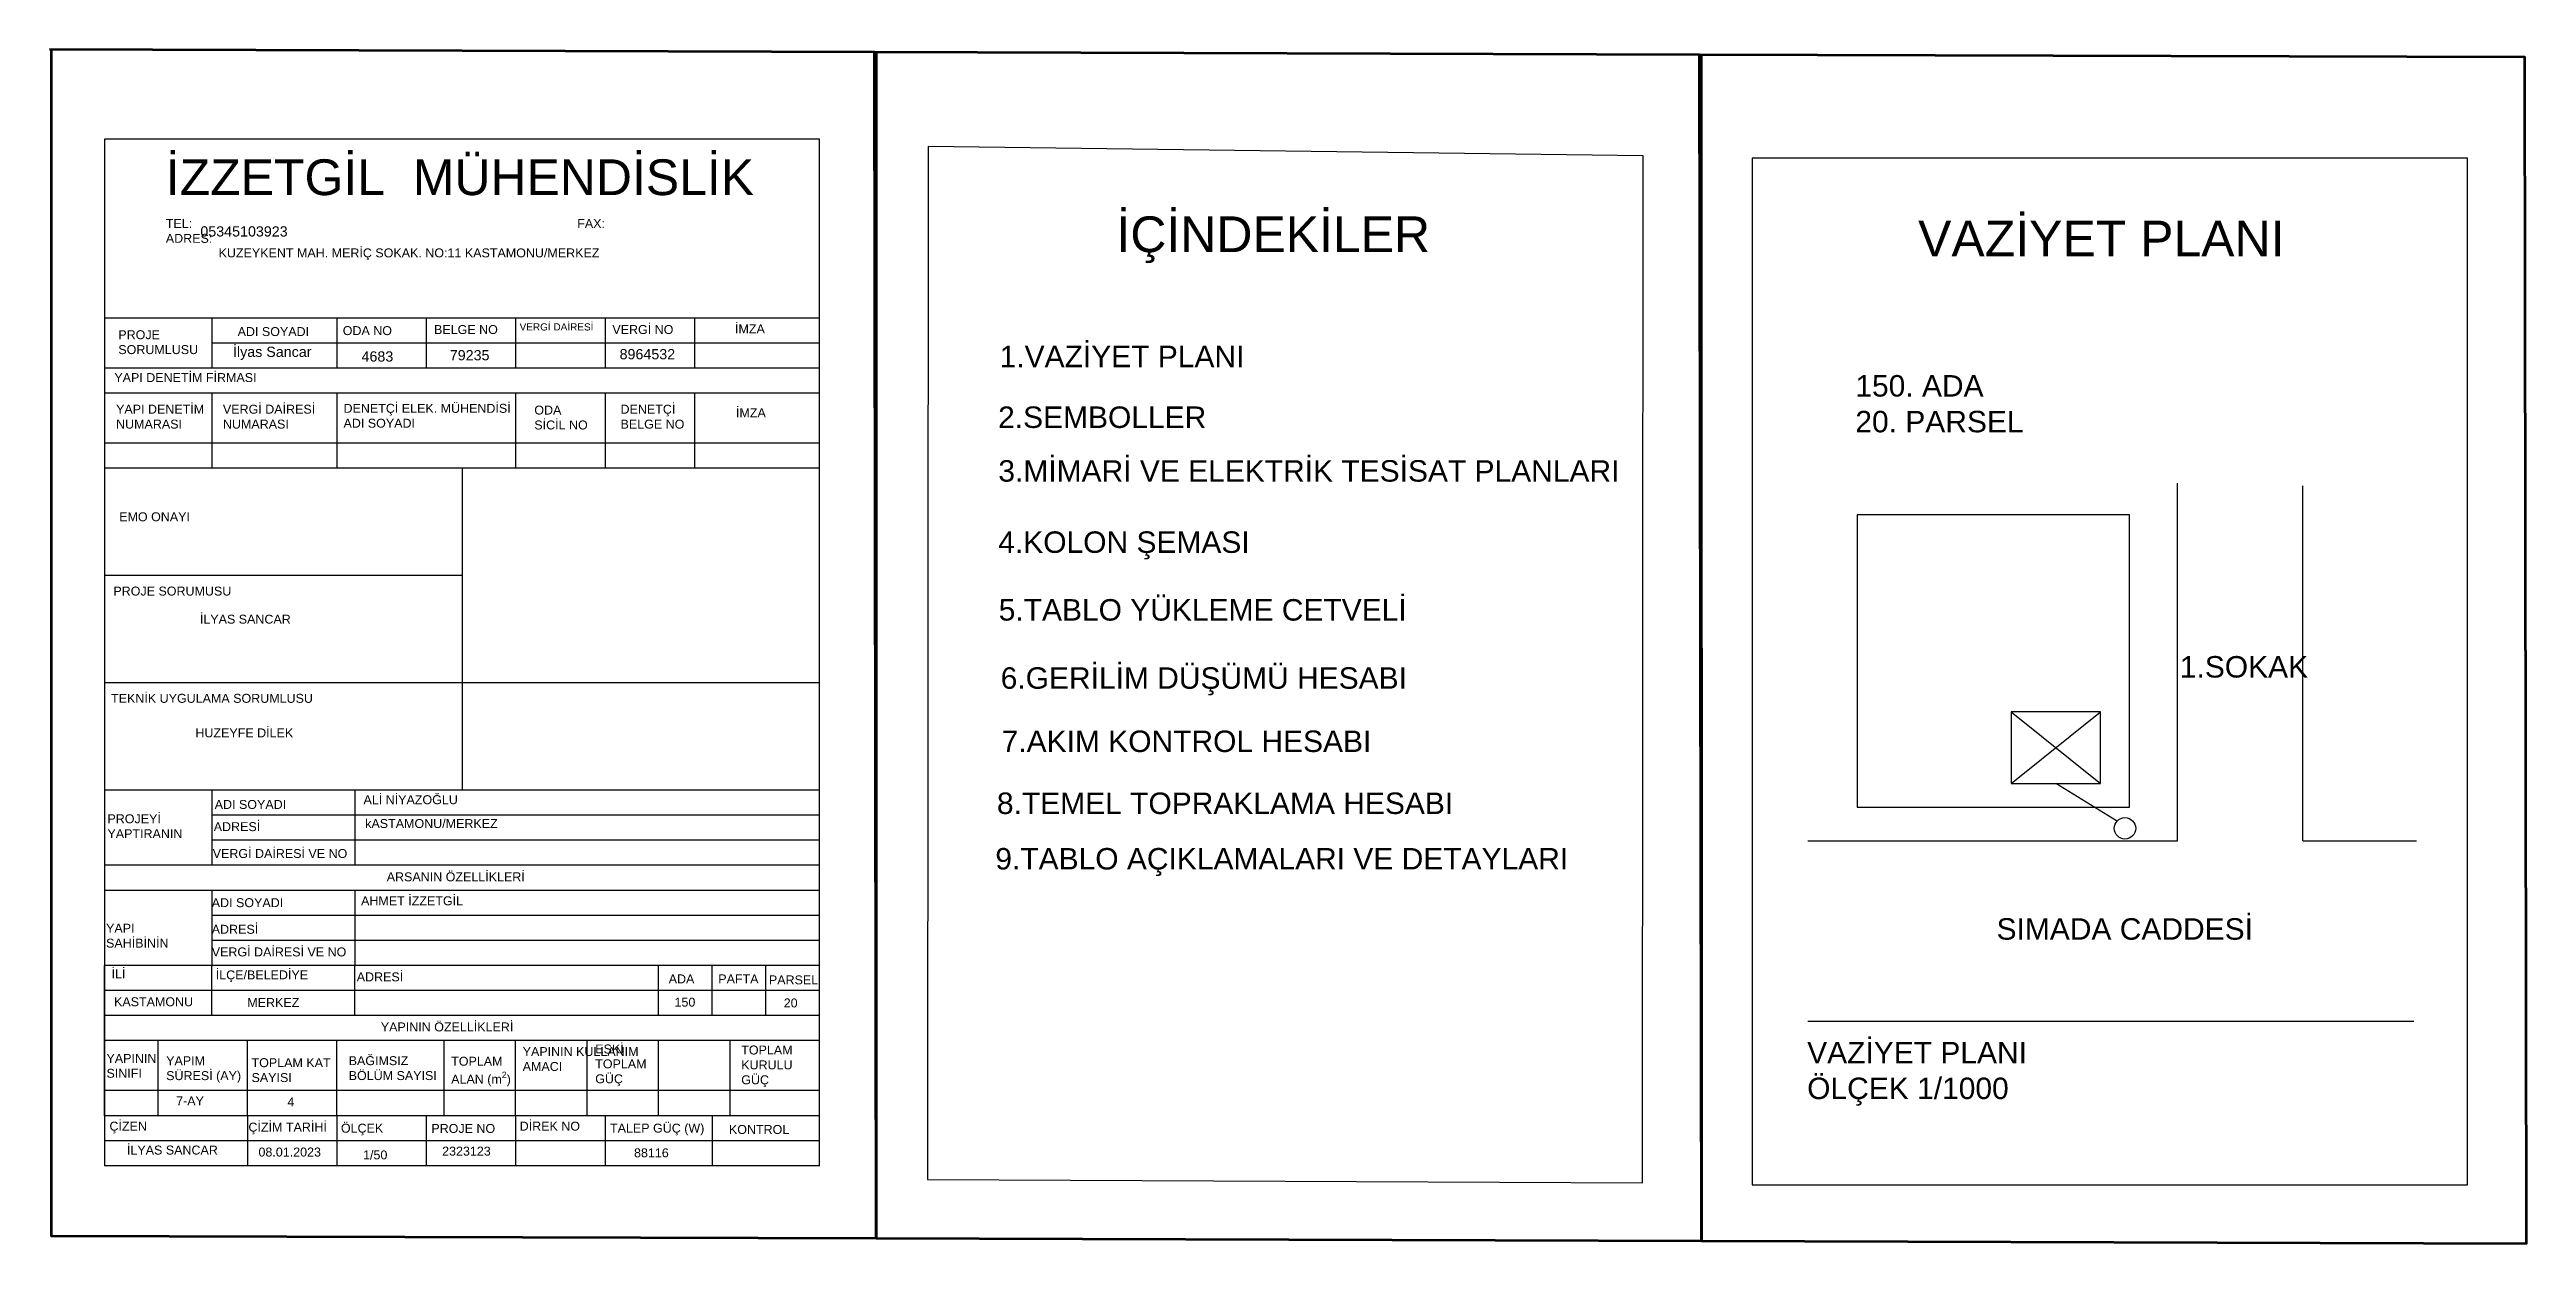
# Model space of a CAD drawing. Header units: millimetres. Extents: x -1335 to 33749, y 2338 to 5277.
# Drawn here: x -1335 to 3514, y 2728 to 5065 of the extents above; entities that cross this region are included whole.
import ezdxf

# ---------------------------------------------------------------- set-up
doc = ezdxf.new("R2010")
doc.units = ezdxf.units.MM
doc.layers.add('DUVAR', color=7, linetype='Continuous', lineweight=53)
for name, color, linetype in [('ICINDEKILER', 7, 'Continuous'), ('KAPAK S', 7, 'Continuous'), ('VAZİYET P', 7, 'Continuous'), ('Yazi', 7, 'Continuous')]:
    doc.layers.add(name, color=color, linetype=linetype)
doc.styles.get("Standard").update_dxf_attribs({"font": 'arial.ttf'})

msp = doc.modelspace()

# ---------------------------------------------------------------- texts
at = {"layer": 'ICINDEKILER', "attachment_point": 1}
for s, width, heights, insert, char_height in [('{\\fArial|b0|i0|c238|p34;İÇİNDEKİLER}', 1123.976, [0], (753.8, 4738.1), 70), ('{\\fArial|b0|i0|c238|p34;1.VAZİYET PLANI}', 1088.104, [0], (525, 4485), 42), ('{\\fArial|b0|i0|c238|p34;2.SEMBOLLER}', 1088.104, [0], (522, 4366.1), 42), ('{\\fArial|b0|i0|c238|p34;3.MİMARİ VE ELEKTRİK TESİSAT PLANLARI}', 1236.97, [113.9], (522.5, 4261), 42), ('{\\fArial|b0|i0|c238|p34;4.KOLON ŞEMASI}', 1088.104, [0], (522.3, 4121.6), 42), ('{\\fArial|b0|i0|c238|p34;5.TABLO YÜKLEME CETVELİ}', 1088.104, [0], (523.2, 3989.1), 42), ('{\\fArial|b0|i0|c238|p34;6.GERİLİM DÜŞÜMÜ HESABI}', 1088.104, [0], (527.1, 3855.7), 42), ('{\\fArial|b0|i0|c238|p34;7.AKIM KONTROL HESABI}', 1088.104, [0], (529, 3731.9), 42), ('{\\fArial|b0|i0|c238|p34;8.TEMEL TOPRAKLAMA HESABI}', 1088.104, [96.9], (519.7, 3610.6), 42), ('{\\fArial|b0|i0|c238|p34;9.TABLO AÇIKLAMALARI VE DETAYLARI}', 1337.517, [127.8], (516.6, 3502), 42)]:
    msp.add_mtext_dynamic_manual_height_columns(s, width=width, gutter_width=87.5, heights=heights, dxfattribs=dict(at, insert=insert, char_height=char_height))
at = {"layer": 'KAPAK S', "attachment_point": 1}
for s, width, heights, insert, char_height in [('{\\fArial|b0|i0|c238|p34;İZZETGİL  MÜHENDİSLİK\\P\\H0.25x;TEL:                                                                                                               FAX:\\PADRES:}', 1191.556, [0], (-1107.5, 4849.7), 70), ('{\\fArial|b0|i0|c238|p34;PROJE \\PSORUMLUSU}', 165.056, [0], (-1200.5, 4515.3), 17.5), ('{\\fArial|b0|i0|c238|p34;ADI SOYADI}', 214.577, [11.4], (-966.9, 4521.4), 17.5), ('{\\fArial|b0|i0|c238|p34;ODA NO}', 214.577, [11.4], (-761.1, 4523.3), 17.5), ('{\\fArial|b0|i0|c238|p34;BELGE NO}', 214.577, [11.4], (-582.4, 4525.4), 17.5), ('{\\fArial|b0|i0|c238|p34;  VERGİ DAİRESİ}', 214.577, [0], (-425.7, 4528.8), 14), ('{\\fArial|b0|i0|c238|p34;VERGİ NO}', 214.577, [11.4], (-233.2, 4525.4), 17.5), ('{\\fArial|b0|i0|c238|p34;İMZA}', 214.577, [11.4], (6.9, 4526.7), 17.5), ('{\\fArial|b0|i0|c238|p34;YAPI DENETİM FİRMASI }', 758.779, [23.6], (-1208.3, 4431.4), 17.5), ('{\\fArial|b0|i0|c238|p34;YAPI DENETİM\\PNUMARASI}', 218.073, [89.2], (-1204.9, 4369.5), 17.5), ('{\\fArial|b0|i0|c238|p34;VERGİ DAİRESİ \\PNUMARASI}', 212.829, [86.5], (-995.7, 4369.5), 17.5), ('{\\fArial|b0|i0|c238|p34;DENETÇİ ELEK. MÜHENDİSİ\\PADI SOYADI}', 331.688, [84.7], (-759.6, 4371.2), 17.5), ('{\\fArial|b0|i0|c238|p34;ODA \\PSİCİL NO}', 132.424, [53.3], (-386, 4367.8), 17.5), ('{\\fArial|b0|i0|c238|p34;DENETÇİ BELGE NO}', 162.139, [76], (-217.2, 4369.5), 17.5), ('{\\fArial|b0|i0|c238|p34;İMZA}', 214.577, [11.4], (8.8, 4362.5), 17.5), ('{\\fArial|b0|i0|c238|p34;EMO ONAYI}', 214.577, [11.4], (-1198.8, 4159), 17.5), ('{\\fArial|b0|i0|c238|p34;PROJE SORUMUSU}', 418.074, [33], (-1210.2, 4013.6), 17.5), ('{\\fArial|b0|i0|c238|p34;TEKNİK UYGULAMA SORUMLUSU}', 466.226, [0], (-1214.7, 3803.7), 17.5), ('{\\fArial|b0|i0|c238|p34;ADI SOYADI}', 280, [0], (-1011.8, 3596), 17.5), ('{\\fArial|b0|i0|c238|p34;PROJEYİ YAPTIRANIN }', 218.073, [89.2], (-1221.8, 3568), 17.5), ('{\\fArial|b0|i0|c238|p34;ADRESİ}', 280, [0], (-1013.7, 3552.6), 17.5), ('{\\fArial|b0|i0|c238|p34;VERGİ DAİRESİ VE NO}', 280, [0], (-1015.7, 3500), 17.5), ('{\\fArial|b0|i0|c238|p34;ARSANIN ÖZELLİKLERİ}', 280, [0], (-675, 3454.4), 17.5), ('{\\fArial|b0|i0|c238|p34;ADI SOYADI}', 280, [0], (-1017.6, 3403.8), 17.5), ('{\\fArial|b0|i0|c238|p34;YAPI \\PSAHİBİNİN}', 218.073, [89.2], (-1224.5, 3353.8), 17.5), ('{\\fArial|b0|i0|c238|p34;ADRESİ}', 280, [0], (-1017.6, 3351.7), 17.5), ('{\\fArial|b0|i0|c238|p34;VERGİ DAİRESİ VE NO}', 280, [0], (-1017.6, 3307.4), 17.5), ('{\\fArial|b0|i0|c238|p34;İLİ}', 280, [0], (-1213.8, 3264.5), 17.5), ('{\\fArial|b0|i0|c238|p34;İLÇE/BELEDİYE}', 280, [0], (-1009.7, 3262.5), 17.5), ('{\\fArial|b0|i0|c238|p34;ADRESİ}', 280, [0], (-733.7, 3258.6), 17.5), ('{\\fArial|b0|i0|c238|p34;ADA}', 280, [0], (-122.9, 3254.6), 17.5), ('{\\fArial|b0|i0|c238|p34;PAFTA}', 280, [0], (-25.8, 3254.6), 17.5), ('{\\fArial|b0|i0|c238|p34;PARSEL}', 280, [0], (73.3, 3252.7), 17.5), ('{\\fArial|b0|i0|c238|p34;YAPININ ÖZELLİKLERİ}', 280, [0], (-686.6, 3160.6), 17.5), ('{\\fArial|b0|i0|c238|p34;YAPININ KULLANIM \\PAMACI}', 218.073, [89.2], (-408.8, 3112.4), 17.5), ('{\\fArial|b0|i0|c238|p34;ESKİ \\PTOPLAM \\PGÜÇ}', 218.073, [89.2], (-266.8, 3117.5), 17.5), ('{\\fArial|b0|i0|c238|p34;TOPLAM \\PKURULU \\PGÜÇ}', 218.073, [89.2], (19.1, 3115.5), 17.5), ('{\\fArial|b0|i0|c238|p34;YAPININ \\PSINIFI}', 218.073, [89.2], (-1223.7, 3099.1), 17.5), ('{\\fArial|b0|i0|c238|p34;YAPIM\\PSÜRESİ (AY)}', 218.073, [89.2], (-1106.8, 3094.5), 17.5), ('{\\fArial|b0|i0|c238|p34;TOPLAM KAT SAYISI}', 218.073, [89.2], (-939.7, 3090.7), 17.5), ('{\\fArial|b0|i0|c238|p34;BAĞIMSIZ \\PBÖLÜM SAYISI}', 218.073, [89.2], (-749.5, 3094.6), 17.5), ('\\A1;{\\fArial|b0|i0|c238|p34;TOPLAM \\PALAN (m\\H0.7x;\\S2^ ;\\H1.42857x;)}', 218.073, [89.2], (-548.8, 3093.5), 17.5), ('{\\fArial|b0|i0|c238|p34;ÇİZEN}', 280, [0], (-1217.8, 2966.5), 17.5), ('{\\fArial|b0|i0|c238|p34;ÇİZİM TARİHİ}', 280, [0], (-945.7, 2964.6), 17.5), ('{\\fArial|b0|i0|c238|p34;ÖLÇEK}', 280, [0], (-764.7, 2962.6), 17.5), ('{\\fArial|b0|i0|c238|p34;PROJE NO}', 280, [0], (-587.6, 2962), 17.5), ('{\\fArial|b0|i0|c238|p34;DİREK NO}', 280, [0], (-414.7, 2966.5), 17.5), ('{\\fArial|b0|i0|c238|p34;TALEP GÜÇ (}W{\\fArial|b0|i0|c238|p34;)}', 280, [0], (-237.8, 2962.6), 17.5), ('{\\fArial|b0|i0|c238|p34;KONTROL}', 280, [0], (-5, 2960), 17.5), ('{\\fArial|b0|i0|c238|p34;1/50}', 280, [0], (-721.3, 2910.2), 17.5)]:
    msp.add_mtext_dynamic_manual_height_columns(s, width=width, gutter_width=87.5, heights=heights, dxfattribs=dict(at, insert=insert, char_height=char_height))
at = {"layer": 'VAZİYET P', "attachment_point": 1}
for s, width, insert, char_height in [('{\\fArial|b0|i0|c238|p34;VAZİYET PLANI}', 1076.593, (2323.3, 4729.7), 70), ('{\\fArial|b0|i0|c238|p34;150. ADA\\P20. PARSEL}', 404.029, (2200.4, 4427.5), 42), ('{\\fArial|b0|i0|c238|p34;1.SOKAK}', 198.014, (2835.7, 3877.6), 42), ('{\\fArial|b0|i0|c238|p34;SIMADA CADDESİ}', 776.454, (2476.9, 3364.6), 42), ('{\\fArial|b0|i0|c238|p34;VAZİYET PLANI\\PÖLÇEK 1/1000}', 908.897, (2106.1, 3122.7), 42)]:
    msp.add_mtext_dynamic_manual_height_columns(s, width=width, gutter_width=87.5, heights=[0], dxfattribs=dict(at, insert=insert, char_height=char_height))
at = {"layer": 'Yazi', "attachment_point": 1}
for s, width, heights, insert, char_height in [('{\\fArial|b0|i0|c238|p34;05345103923 }', 299.679, [0], (-1039.9, 4718.7), 20), ('{\\fArial|b0|i0|c238|p34;KUZEYKENT MAH. MERİÇ SOKAK. NO:11 KASTAMONU/MERKEZ }', 786.692, [39.8], (-1004.2, 4675.4), 17.5), ('{\\fArial|b0|i0|c238|p34;İlyas Sancar}', 217.384, [0], (-976, 4483.1), 20), ('{\\fArial|b0|i0|c238|p34;İLYAS SANCAR }', 299.679, [0], (-1040.8, 3958.6), 17.5), ('{\\fArial|b0|i0|c238|p34;HUZEYFE DİLEK}', 299.679, [0], (-1049.6, 3736.1), 17.5), ('{\\fArial|b0|i0|c238|p34;ALİ NİYAZOĞLU}', 299.679, [0], (-720.5, 3605.3), 17.5), ('{\\fArial|b0|i0|c238|p34;kASTAMONU/MERKEZ}', 299.679, [0], (-717.1, 3558.7), 17.5), ('{\\fArial|b0|i0|c238|p34;AHMET İZZETGİL}', 299.679, [0], (-725.2, 3407.4), 17.5), ('{\\fArial|b0|i0|c238|p34;KASTAMONU }', 299.679, [0], (-1208.9, 3209.9), 17.5), ('{\\fArial|b0|i0|c238|p34;MERKEZ }', 299.679, [0], (-948, 3208.4), 17.5), ('{\\fArial|b0|i0|c238|p34;150 }', 299.679, [0], (-111.5, 3209.1), 17.5), ('{\\fArial|b0|i0|c238|p34;20 }', 299.679, [0], (102.3, 3207.6), 17.5), ('{\\fArial|b0|i0|c238|p34;7-AY}', 299.679, [0], (-1087.3, 3015.8), 17.5), ('{\\fArial|b0|i0|c238|p34;4 }', 299.679, [0], (-869.4, 3014.1), 17.5), ('{\\fArial|b0|i0|c238|p34;İLYAS SANCAR }', 299.679, [0], (-1183.6, 2919.7), 17.5), ('{\\fArial|b0|i0|c238|p34;08.01.2023 }', 299.679, [0], (-926.1, 2915.8), 17.5), ('{\\fArial|b0|i0|c238|p34;2323123}', 299.679, [0], (-566.5, 2917.6), 17.5), ('{\\fArial|b0|i0|c238|p34;88116 }', 299.679, [0], (-190.8, 2914.3), 17.5)]:
    msp.add_mtext_dynamic_manual_height_columns(s, width=width, gutter_width=12.5, heights=heights, dxfattribs=dict(at, insert=insert, char_height=char_height))
at = {"layer": 'Yazi', "char_height": 20, "width": 159.291, "attachment_point": 1}
for s, insert in [('{\\fArial|b0|i0|c238|p34;4683}', (-724.3, 4474)), ('{\\fArial|b0|i0|c238|p34;79235}', (-551.5, 4476.4)), ('{\\fArial|b0|i0|c238|p34;8964532}', (-219.1, 4478.4))]:
    msp.add_mtext(s, dxfattribs=dict(at, insert=insert))

# ---------------------------------------------------------------- linework, layer by layer
at = {"layer": 'DUVAR'}
for points in [[(-1332.2, 5064.6), (-1331.8, 2743.3), (283.6, 2738.3), (280.2, 5059.5), (-1335.2, 5064.6)], [(283.2, 5059.5), (283.6, 2738.3), (1899, 2733.2), (1895.6, 5054.5), (280.2, 5059.5)], [(1898.6, 5054.5), (1899, 2733.2), (3514.4, 2728.2), (3511, 5049.4), (1895.6, 5054.5)]]:
    msp.add_lwpolyline(points, dxfattribs=at)
at = {"layer": 'ICINDEKILER'}
for p, q in [((385.3, 4874.6), (383.9, 2853)), ((1785.2, 4856.3), (385.3, 4874.6)), ((1783.9, 2846.9), (1785.2, 4856.3)), ((383.9, 2853), (1783.9, 2846.9))]:
    msp.add_line(p, q, dxfattribs=at)
at = {"layer": 'KAPAK S'}
for p, q in [((172.4, 4889.2), (-1227.6, 4889.2)), ((-1227.6, 4889.2), (-1227.6, 2880.2)), ((172.4, 2880.2), (172.4, 4889.2)), ((172.4, 4539.2), (-1227.6, 4539.2)), ((-1227.6, 4539.2), (-1227.6, 4245.2)), ((-1017.6, 4539.2), (-1017.6, 4441.2)), ((-772.6, 4539.2), (-772.6, 4441.2)), ((-597.6, 4539.2), (-597.6, 4441.2)), ((-422.6, 4539.2), (-422.6, 4441.2)), ((-247.6, 4539.2), (-247.6, 4441.2)), ((-72.6, 4539.2), (-72.6, 4441.2)), ((172.4, 4490.2), (-1017.6, 4490.2)), ((172.4, 4490.2), (-1017.6, 4490.2)), ((172.4, 4441.2), (-1227.6, 4441.2)), ((172.4, 4392.2), (-1227.6, 4392.2)), ((-1017.6, 4392.2), (-1017.6, 4245.2)), ((-772.6, 4392.2), (-772.6, 4245.2)), ((-422.6, 4392.2), (-422.6, 4245.2)), ((-247.6, 4392.2), (-247.6, 4245.2)), ((-72.6, 4392.2), (-72.6, 4245.2)), ((172.4, 4294.2), (-1227.6, 4294.2)), ((172.4, 4245.2), (-1227.6, 4245.2)), ((-1227.6, 4245.2), (-1227.6, 3615.2)), ((-1227.6, 4245.2), (-1227.6, 4245.2)), ((-527.6, 4245.2), (-527.6, 3615.2)), ((-527.6, 4035.2), (-1227.6, 4035.2)), ((172.4, 3825.2), (-1227.6, 3825.2)), ((172.4, 3615.2), (-1227.6, 3615.2)), ((-1227.6, 3615.2), (-1227.6, 3615.2)), ((-1227.6, 3615.2), (-1227.6, 3419.2)), ((-1227.6, 3615.2), (-1227.6, 3468.2)), ((-1017.6, 3615.2), (-1017.6, 3468.2)), ((-737.6, 3615.2), (-737.6, 3468.2)), ((172.4, 3566.2), (-1017.6, 3566.2)), ((172.4, 3517.2), (-1017.6, 3517.2)), ((172.4, 3468.2), (-1227.6, 3468.2)), ((172.4, 3419.2), (-1227.6, 3419.2)), ((-1227.6, 3419.2), (-1227.6, 3272.2)), ((-1017.6, 3419.2), (-1017.6, 3272.2)), ((-737.6, 3419.2), (-737.6, 3272.2)), ((-1227.6, 3370.2), (-1227.6, 2880.2)), ((-1227.6, 3370.2), (-1227.6, 3272.2)), ((172.4, 3370.2), (-1017.6, 3370.2)), ((172.4, 3321.2), (-1017.6, 3321.2)), ((172.4, 3272.2), (-1227.6, 3272.2)), ((-1227.6, 3272.2), (-1227.6, 3125.2)), ((-1227.6, 3125.2), (-1227.6, 3272.2)), ((-1017.6, 3174.2), (-1017.6, 3272.2)), ((-737.6, 3174.2), (-737.6, 3272.2)), ((-142.6, 3174.2), (-142.6, 3272.2)), ((-37.6, 3174.2), (-37.6, 3272.2)), ((67.4, 3174.2), (67.4, 3272.2)), ((172.4, 3174.2), (172.4, 3272.2)), ((172.4, 3223.2), (-1227.6, 3223.2)), ((172.4, 3174.2), (-1227.6, 3174.2)), ((172.4, 3125.2), (-1227.6, 3125.2)), ((-1227.6, 3125.2), (-1227.6, 2978.2)), ((-1227.6, 2978.2), (-1227.6, 3125.2)), ((-1122.6, 2978.2), (-1122.6, 3125.2)), ((-947.6, 2978.2), (-947.6, 3125.2)), ((-772.6, 2978.2), (-772.6, 3125.2)), ((-562.6, 2978.2), (-562.6, 3125.2)), ((-422.6, 2978.2), (-422.6, 3125.2)), ((-282.6, 2978.2), (-282.6, 3125.2)), ((-142.6, 2978.2), (-142.6, 3125.2)), ((-2.6, 2978.2), (-2.6, 3125.2)), ((172.4, 3027.2), (-1227.6, 3027.2)), ((172.4, 2978.2), (-1227.6, 2978.2)), ((-1227.6, 2978.2), (-1227.6, 2978.2)), ((-1227.6, 2978.2), (-1227.6, 2880.2)), ((-947.6, 2978.2), (-947.6, 2880.2)), ((-772.6, 2978.2), (-772.6, 2880.2)), ((-597.6, 2978.2), (-597.6, 2880.2)), ((-422.6, 2978.2), (-422.6, 2880.2)), ((-247.6, 2978.2), (-247.6, 2880.2)), ((-37.6, 2978.2), (-37.6, 2880.2)), ((172.4, 2929.2), (-1227.6, 2929.2)), ((172.4, 2880.2), (-1227.6, 2880.2))]:
    msp.add_line(p, q, dxfattribs=at)
at = {"layer": 'VAZİYET P'}
for p, q in [((3398.7, 4852.2), (1998.7, 4852.2)), ((1998.7, 4852.2), (1998.7, 2843.2)), ((3398.7, 2843.2), (3398.7, 4852.2)), ((2831.4, 3516), (2831.4, 4216.3)), ((3076.5, 3516), (3076.5, 4210.7)), ((2505.5, 3628.4), (2680.5, 3768.4)), ((2680.5, 3768.4), (2505.5, 3768.4)), ((2505.5, 3768.4), (2680.5, 3628.4)), ((2711.9, 3555), (2593, 3628.4)), ((2107.4, 3516), (2831.4, 3516)), ((3076.5, 3516), (3298.8, 3516)), ((2107.4, 3162.9), (3264.6, 3162.9)), ((3264.6, 3162.9), (3294, 3162.9)), ((1998.7, 2843.2), (3398.7, 2843.2))]:
    msp.add_line(p, q, dxfattribs=at)
for points in [[(2203.7, 3581.7), (2737.1, 3581.7), (2737.1, 4154), (2203.7, 4154)], [(2505.5, 3628.4), (2680.5, 3628.4), (2680.5, 3768.4), (2505.5, 3768.4)]]:
    msp.add_lwpolyline(points, close=True, dxfattribs=at)
msp.add_circle((2728.3, 3540.5), 21, dxfattribs=at)

msp.set_redraw_order([(e.dxf.handle, doc.entitydb.next_handle()) for e in msp.query("TEXT MTEXT ATTDEF DIMENSION ARC_DIMENSION")])  # texts and dimensions are drawn at this point

doc.saveas('drawing.dxf')
